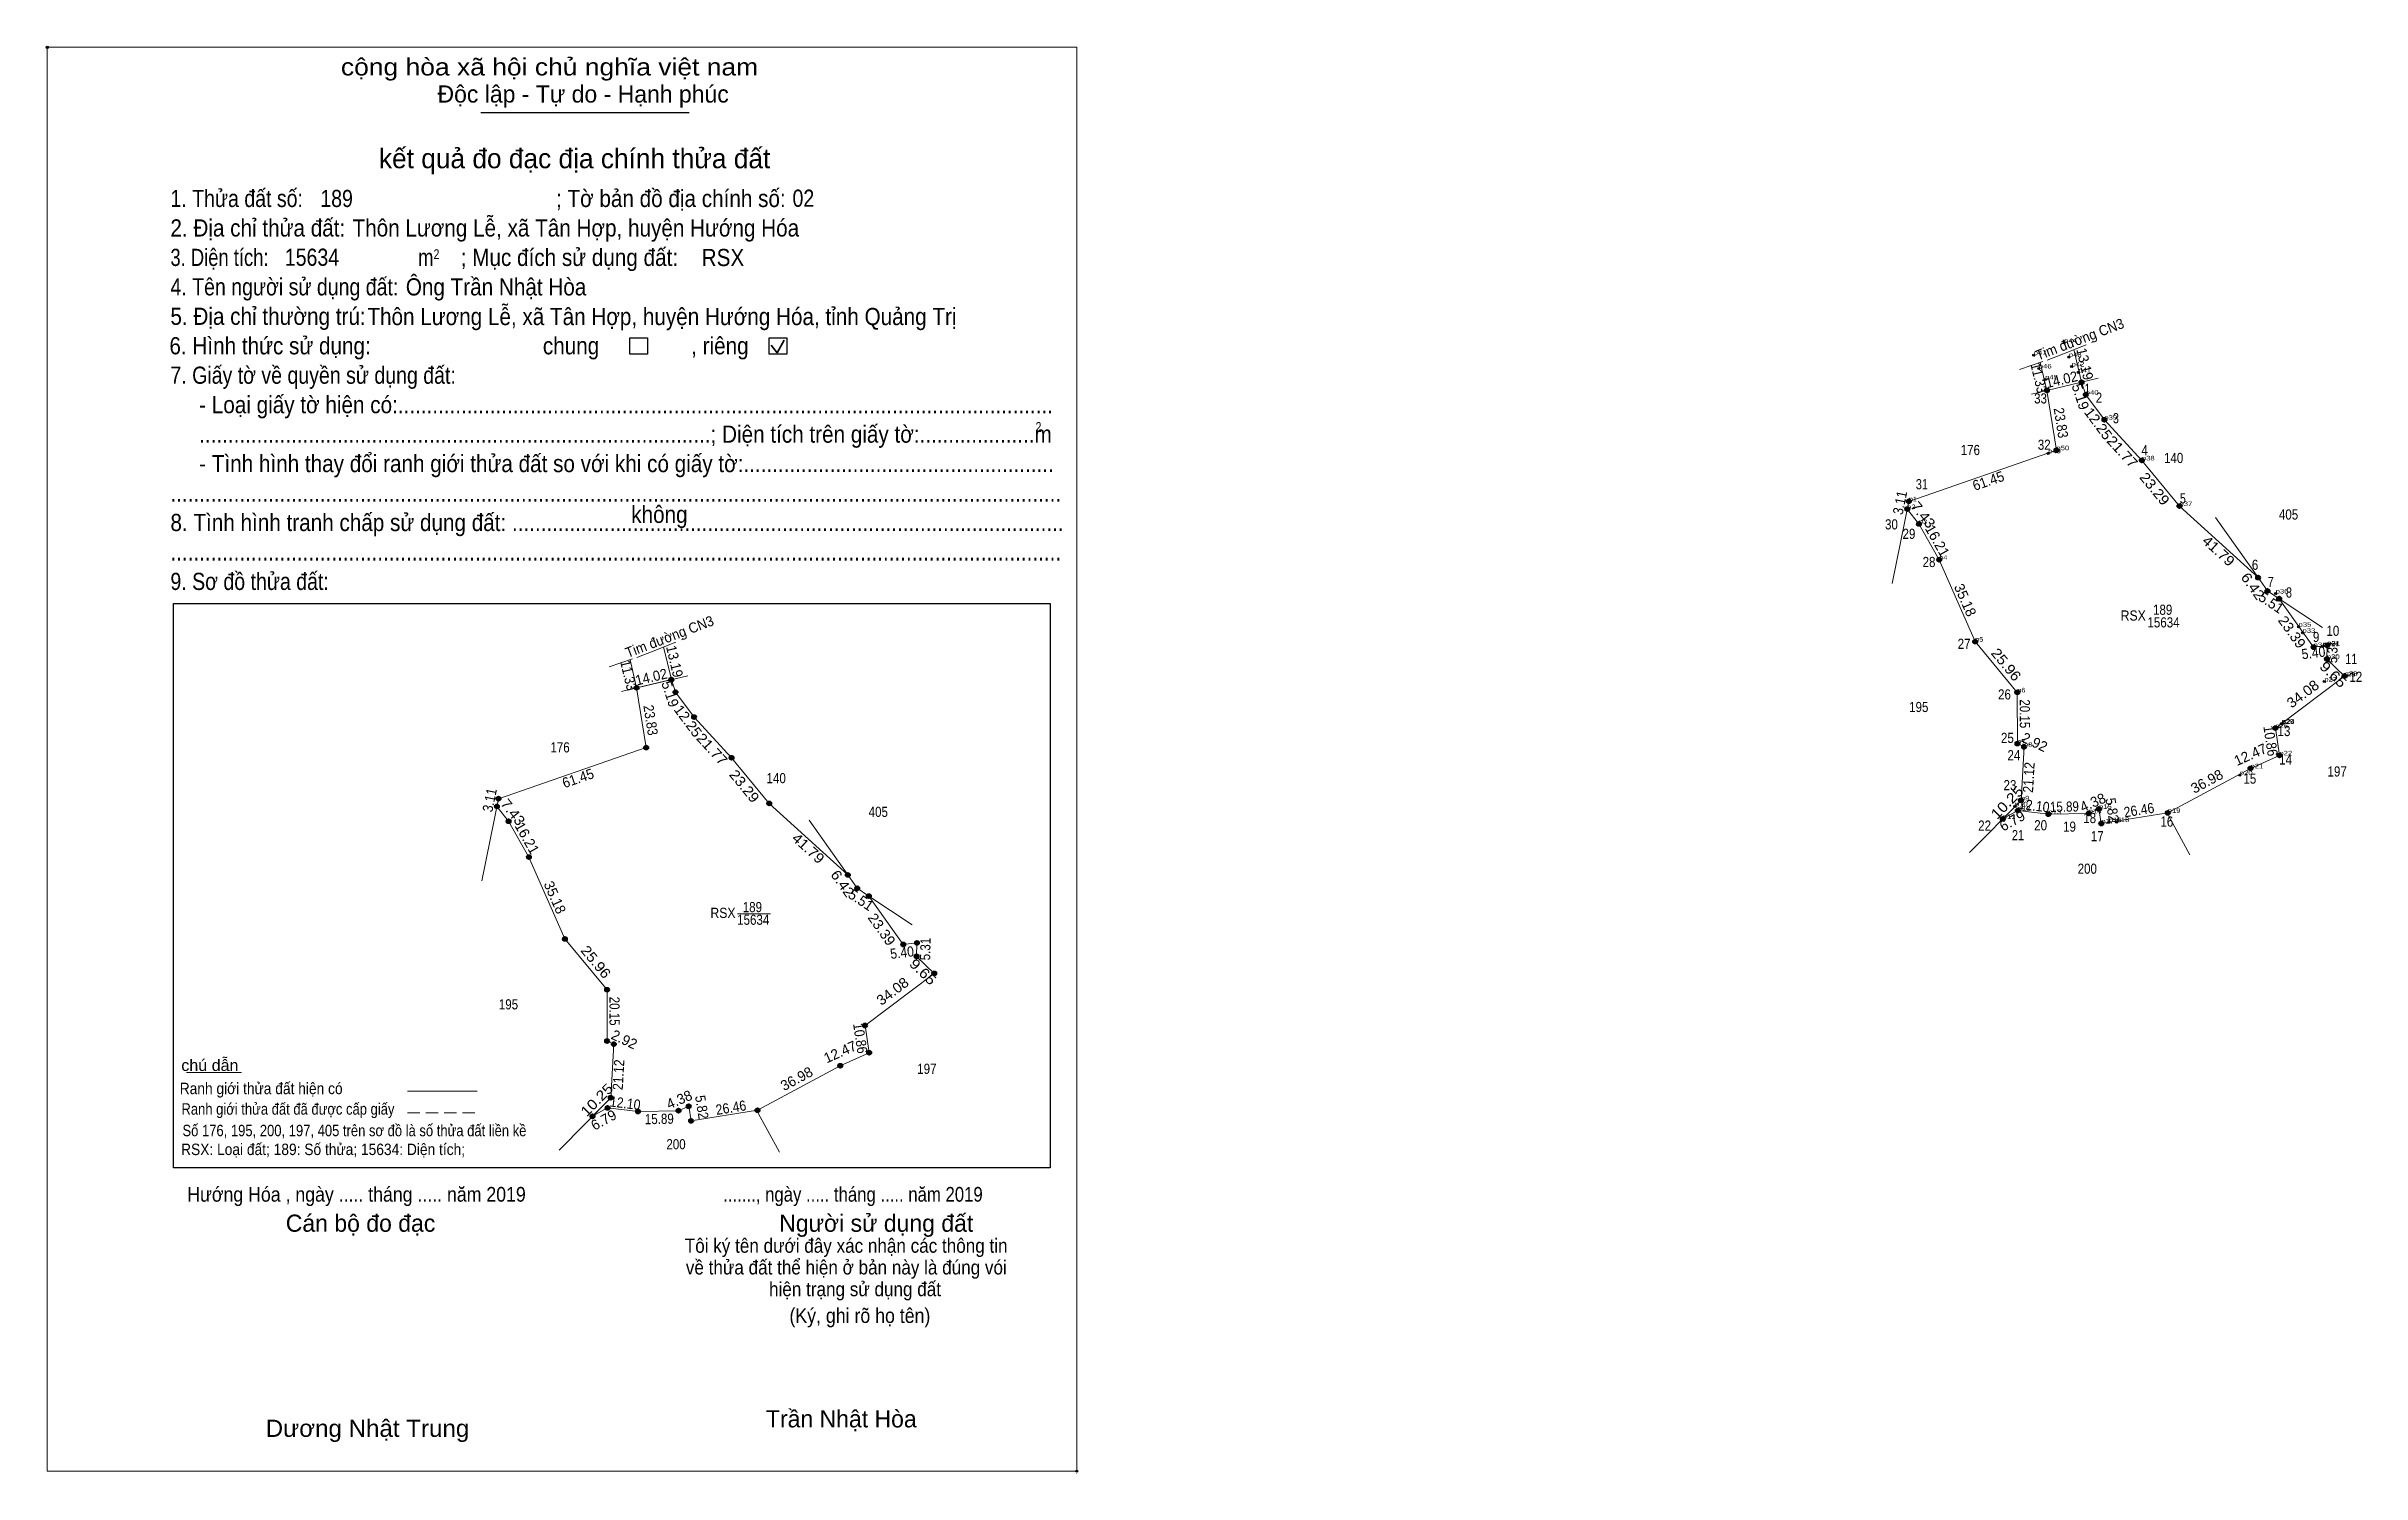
# Model space of a CAD drawing. Header units: metres. Extents: x 553346 to 554263, y 1840049 to 1841348.
# Drawn here: x 553346 to 554257, y 1840049 to 1840610 of the extents above; entities that cross this region are included whole.
import ezdxf
from ezdxf.enums import TextEntityAlignment as Align

# ---------------------------------------------------------------- set-up
doc = ezdxf.new("R2010")
doc.units = ezdxf.units.M
doc.header["$LTSCALE"] = 1.6
doc.header["$PDMODE"] = 32
doc.header["$PDSIZE"] = 0.8
doc.linetypes.add('LONG_DASHED', pattern=[7.5, 6, -1.5])
doc.linetypes.add('MEDIUM_DASHED', pattern=[4.5, 3, -1.5])
for name, color, linetype, lineweight in [('1', 7, 'Continuous', 13), ('17', 7, 'Continuous', 13), ('2', 7, 'Continuous', 25), ('6', 7, 'Continuous', 13), ('63', 7, 'Continuous', 40)]:
    doc.layers.add(name, color=color, linetype=linetype, lineweight=lineweight)
doc.layers.add('12', color=7, linetype='Continuous')
doc.layers.add('7', color=7, linetype='Continuous')

msp = doc.modelspace()

# ---------------------------------------------------------------- texts
at = {"layer": '1'}
for s, width, p in [('176', 0.85, (554103.085, 1840449.44)), ('140', 0.85, (554183.065, 1840446.31)), ('405', 0.85, (554228.275, 1840424.07)), ('RSX', 0.9, (554167.17, 1840384.31)), ('189', 0.85, (554178.75, 1840386.59)), ('15634', 0.85, (554179.09, 1840381.62)), ('195', 0.85, (554082.795, 1840348.33)), ('176', 0.85, (553548.255, 1840332.44)), ('140', 0.85, (553633.295, 1840320.33)), ('197', 0.85, (554247.4, 1840322.97)), ('405', 0.85, (553673.445, 1840307.07)), ('200', 0.85, (554149.095, 1840284.7)), ('RSX', 0.9, (553612.34, 1840267.31)), ('15634', 0.85, (553624.26, 1840264.62)), ('189', 0.85, (553623.92, 1840269.59)), ('195', 0.85, (553527.965, 1840231.33)), ('197', 0.85, (553692.57, 1840205.97)), ('200', 0.85, (553593.875, 1840176.29))]:
    msp.add_text(s, height=4, dxfattribs=dict(at, width=width)).set_placement(p, align=Align.CENTER)
at = {"layer": '12'}
for s, width, p in [('p47', 1.25, (554128.02, 1840488.77)), ('p44', 1.25, (554140, 1840493.58)), ('p43', 1.25, (554141.85, 1840488.02)), ('p46', 1.25, (554130.04, 1840483.51)), ('p45', 1.25, (554132.53, 1840479.21)), ('p42', 1.25, (554142.93, 1840484.28)), ('p41', 1.25, (554145.58, 1840481.98)), ('p40', 1.25, (554148.5, 1840473.17)), ('p39', 1.25, (554155.82, 1840463.35)), ('p49', 1.25, (554133.69, 1840450.12)), ('p50', 1.25, (554136.95, 1840451.34)), ('p38', 1.25, (554170.57, 1840447.34)), ('p1', 1.2, (554078.88, 1840431.24)), ('p2', 1.2, (554078.26, 1840428.19)), ('p3', 1.2, (554082.86, 1840422.36)), ('p37', 1.25, (554185.38, 1840429.37)), ('p4', 1.2, (554090.84, 1840408.25)), ('p36', 1.25, (554223.2, 1840394.95)), ('p35', 1.25, (554232.22, 1840381.87)), ('p33', 1.25, (554233.76, 1840379.49)), ('p5', 1.2, (554105, 1840376.05)), ('p34', 1.25, (554238.13, 1840373.87)), ('p32', 1.25, (554241.69, 1840374.25)), ('p30', 1.25, (554243.37, 1840369.2)), ('p31', 1.25, (554243.49, 1840374.51)), ('p27', 1.25, (554242.35, 1840360.31)), ('p29', 1.25, (554249.61, 1840362.2)), ('p28', 1.25, (554250.32, 1840362.51)), ('p6', 1.2, (554121.57, 1840356.06)), ('p26', 1.25, (554223.09, 1840342.01)), ('p25', 1.25, (554225.45, 1840343.69)), ('p23', 1.25, (554225.56, 1840343.82)), ('p24', 1.25, (554225.68, 1840343.6)), ('p7', 1.2, (554121.59, 1840335.91)), ('p8', 1.2, (554124.23, 1840334.66)), ('p22', 1.25, (554224.7, 1840331.27)), ('p20', 1.25, (554209.09, 1840323.52)), ('p21', 1.25, (554213.32, 1840326.17)), ('p9', 1.2, (554123.03, 1840313.57)), ('p11', 1.25, (554115.84, 1840306.27)), ('p10', 1.25, (554120.64, 1840311.23)), ('p12', 1.25, (554121.77, 1840309.58)), ('p13', 1.25, (554133.79, 1840308.16)), ('p14', 1.25, (554149.68, 1840308.48)), ('p15', 1.25, (554153.7, 1840310.22)), ('p17', 1.25, (554154.62, 1840304.47)), ('p16', 1.25, (554157.62, 1840305.01)), ('p18', 1.25, (554160.64, 1840305.05)), ('p19', 1.25, (554180.75, 1840308.66))]:
    msp.add_text(s, height=1.8, dxfattribs=dict(at, width=width)).set_placement(p)
at = {"layer": '2'}
for s, height, width, p in [('cộng hòa xã hội chủ nghĩa việt nam', 6.761, 1.15, (553462.04, 1840598.8)), ('1. Thửa đất số:', 6.761, 0.85, (553394.97, 1840547.04)), ('189', 6.76, 0.85, (553453.94, 1840547.04)), ('; Tờ bản đồ địa chính số:', 6.761, 0.9, (553546.65, 1840547.04)), ('02', 6.76, 0.85, (553639.71, 1840547.13)), ('2. Địa chỉ thửa đất:', 6.761, 0.9, (553394.97, 1840535.44)), ('Thôn Lương Lễ, xã Tân Hợp, huyện Hướng Hóa', 6.76, 0.9, (553466.62, 1840535.44)), ('3. Diện tích:', 6.761, 0.8, (553394.97, 1840523.85)), ('15634', 6.76, 0.85, (553439.97, 1840523.91)), ('m', 6.761, 0.8, (553492.42, 1840523.85)), ('2', 3.863, 0.8, (553498.5, 1840526.56)), ('; Mục đích sử dụng đất:', 6.761, 0.9, (553509.18, 1840523.85)), ('RSX', 6.76, 0.9, (553603.98, 1840523.8)), ('4. Tên người sử dụng đất:', 6.761, 0.85, (553394.97, 1840512.27)), ('Ông Trần Nhật Hòa', 6.76, 0.9, (553487.58, 1840512.25)), ('5. Địa chỉ thường trú:', 6.761, 0.9, (553394.97, 1840500.68)), ('Thôn Lương Lễ, xã Tân Hợp, huyện Hướng Hóa, tỉnh Quảng Trị', 6.76, 0.9, (553472.46, 1840500.58)), ('6. Hình thức sử dụng:', 6.761, 0.9, (553394.58, 1840489.08)), ('chung                , riêng', 6.761, 0.9, (553541.49, 1840489.08)), ('7. Giấy tờ về quyền sử dụng đất:', 6.761, 0.85, (553394.97, 1840477.5)), ('     - Loại giấy tờ hiện có:..................................................................................................................', 6.761, 0.9, (553394.97, 1840465.9)), ('     .........................................................................................; Diện tích trên giấy tờ:....................m', 6.761, 0.9, (553394.97, 1840454.31)), ('2', 3.863, 0.8, (553735.34, 1840458.57)), ('     - Tình hình thay đổi ranh giới thửa đất so với khi có giấy tờ:......................................................', 6.761, 0.9, (553394.97, 1840442.73)), ('8. Tình hình tranh chấp sử dụng đất: ................................................................................................', 6.761, 0.9, (553394.97, 1840419.54)), ('...........................................................................................................................................................', 6.761, 0.9, (553394.97, 1840431.14)), ('không', 6.761, 0.9, (553576.26, 1840422.74)), ('...........................................................................................................................................................', 6.761, 0.9, (553394.97, 1840407.96)), ('9. Sơ đồ thửa đất:', 6.761, 0.85, (553394.97, 1840396.36)), ('Hướng Hóa , ngày ..... tháng ..... năm 2019', 5.79, 0.9, (553401.58, 1840155.68)), ('......., ngày ..... tháng ..... năm 2019', 5.79, 0.85, (553612.47, 1840155.68)), ('(Ký, ghi rõ họ tên)', 5.795, 0.9, (553638.51, 1840107.96)), ('Dương Nhật Trung', 6.76, 1.05, (553432.44, 1840063.14))]:
    msp.add_text(s, height=height, dxfattribs=dict(at, width=width)).set_placement(p)
for s, height, p in [('Độc lập - Tự do - Hạnh phúc', 6.761, (553500.04, 1840588.14)), ('Cán bộ đo đạc', 6.761, (553440.36, 1840143.84)), ('Người sử dụng đất', 6.761, (553634.49, 1840143.84)), ('Trần Nhật Hòa ', 6.76, (553629.27, 1840066.87))]:
    msp.add_text(s, height=height, dxfattribs=at).set_placement(p)
for s, height, p in [('kết quả đo đạc địa chính thửa đất', 7.727, (553553.98, 1840562.3)), ('.', 1.932, (553751.536, 1840048.65))]:
    msp.add_text(s, height=height, dxfattribs=at).set_placement(p, align=Align.CENTER)
at = {"layer": '2', "width": 0.9}
for s, p in [('Tôi ký tên dưới đây xác nhận các thông tin', (553660.815, 1840135.58)), ('về thửa đất thể hiện ở bản này là đúng vói', (553660.875, 1840127.04)), ('hiện trạng sử dụng đất', (553664.3, 1840118.49))]:
    msp.add_text(s, height=5.585, dxfattribs=at).set_placement(p, align=Align.CENTER)
at = {"layer": '6'}
for s, width, p in [('chú dẫn', 1.05, (553399.25, 1840207.12)), ('Ranh giới thửa đất hiện có ', 0.9, (553398.63, 1840197.98)), ('Ranh giới thửa đất đã được cấp giấy', 0.85, (553399.31, 1840189.91)), ('RSX: Loại đất; 189: Số thửa; 15634: Diện tích;', 0.9, (553399.17, 1840174.02)), ('Số 176, 195, 200, 197, 405 trên sơ đồ là số thửa đất liền kề', 0.85, (553399.71, 1840181.43))]:
    msp.add_text(s, height=4.5, dxfattribs=dict(at, width=width)).set_placement(p)
at = {"layer": '63'}
for s, rotation, width, p in [('Tim đường CN3', 20.911, 0.95, (554146.866, 1840493.132)), ('13.19', 283.278, 0.95, (554146.216, 1840484.834)), ('11.33', 283.313, 0.9, (554128.083, 1840479.336)), ('14.02', 13.273, 0.95, (554139.456, 1840477.21)), ('23.83', 279.004, 0.9, (554136.782, 1840461.833)), ('12.25', 306.701, 1.05, (554151.819, 1840460.625)), ('21.77', 312.654, 1.1, (554161.386, 1840449.375)), ('61.45', 19.092, 0.95, (554110.826, 1840437.413)), ('23.29', 309.494, 1.1, (554174.055, 1840434.907)), ('3.11', 78.51, 0.9, (554077.354, 1840430.307)), ('7.43', 308.274, 1.1, (554082.971, 1840424.689)), ('41.79', 317.696, 1.1, (554199.389, 1840410.256)), ('6.42', 305.299, 1.1, (554212.609, 1840396.691)), ('Tim đường CN3', 20.911, 0.95, (553592.036, 1840376.132)), ('23.39', 305.395, 1.05, (554228.002, 1840378.668)), ('13.19', 283.278, 0.95, (553591.386, 1840367.834)), ('25.96', 309.656, 1.1, (554115.641, 1840365.736)), ('5.40', 6.809, 0.9, (554238.308, 1840369.643)), ('5.31', 88.705, 0.85, (554247.518, 1840371.945)), ('11.33', 283.313, 0.9, (553573.253, 1840362.336)), ('14.02', 13.273, 0.95, (553584.626, 1840360.21)), ('34.08', 36.974, 1.05, (554235.097, 1840353.877)), ('9.65', 316.092, 1.15, (554244.468, 1840361.693)), ('23.83', 279.004, 0.9, (553581.952, 1840344.833)), ('12.25', 306.701, 1.05, (553596.989, 1840343.625)), ('20.15', 270.057, 0.85, (554122.536, 1840347.642)), ('10.86', 278.526, 0.9, (554219.244, 1840336.697)), ('21.77', 312.654, 1.1, (553606.556, 1840332.375)), ('61.45', 19.092, 0.95, (553555.996, 1840320.413)), ('23.29', 309.494, 1.1, (553619.225, 1840317.907)), ('21.12', 86.743, 0.9, (554128.076, 1840322.501)), ('3.11', 78.51, 0.9, (553522.524, 1840313.307)), ('7.43', 308.274, 1.1, (553528.141, 1840307.689)), ('10.25', 45.435, 1.15, (554118.989, 1840311.322)), ('5.82', 279.09, 0.9, (554156.911, 1840309.551)), ('12.10', 353.263, 0.9, (554128.01, 1840309.54)), ('15.89', 1.154, 0.85, (554140.13, 1840309.097)), ('26.46', 9.11, 0.9, (554169.748, 1840307.83)), ('41.79', 317.696, 1.1, (553644.559, 1840293.256)), ('6.42', 305.299, 1.1, (553657.779, 1840279.691)), ('23.39', 305.395, 1.05, (553673.172, 1840261.668)), ('25.96', 309.656, 1.1, (553560.811, 1840248.736)), ('5.40', 6.809, 0.9, (553683.038, 1840251.723)), ('9.65', 316.092, 1.15, (553689.638, 1840244.693)), ('5.31', 88.705, 0.85, (553693.948, 1840255.045)), ('34.08', 36.974, 1.05, (553680.267, 1840236.877)), ('20.15', 270.057, 0.85, (553567.706, 1840230.642)), ('10.86', 278.526, 0.9, (553664.414, 1840219.697)), ('21.12', 86.743, 0.9, (553573.246, 1840205.501)), ('10.25', 45.435, 1.15, (553564.159, 1840194.322)), ('12.10', 353.263, 0.9, (553573.67, 1840192.45)), ('5.82', 279.09, 0.9, (553602.081, 1840192.551)), ('15.89', 1.154, 0.85, (553587.34, 1840186.247)), ('26.46', 9.11, 0.9, (553615.798, 1840190.73))]:
    msp.add_text(s, height=4, rotation=rotation, dxfattribs=dict(at, width=width)).set_placement(p, align=Align.CENTER)
for s, width, p in [(' 33', 0.85, (554133.23, 1840469.74)), (' 1', 0.75, (554150.26, 1840473.56)), (' 2', 0.85, (554154.94, 1840470.03)), (' 3', 0.8, (554161.56, 1840461.95)), (' 32', 0.85, (554134.68, 1840451.52)), (' 4', 0.85, (554172.92, 1840449.35)), (' 31', 0.8, (554086.4, 1840435.98)), (' 5', 0.8, (554187.9, 1840430.41)), (' 30', 0.85, (554074.58, 1840420.18)), (' 29', 0.85, (554081.47, 1840416.46)), (' 28', 0.85, (554089.36, 1840405.38)), (' 6', 0.85, (554216.37, 1840404.29)), (' 7', 0.8, (554222.44, 1840397.49)), (' 8', 0.8, (554229.63, 1840393.38)), (' 9', 0.85, (554240.39, 1840375.87)), (' 10', 0.85, (554248.24, 1840378.3)), (' 27', 0.85, (554103.17, 1840373.18)), (' 11', 0.8, (554255.34, 1840367.24)), (' 12', 0.85, (554257.28, 1840360.2)), (' 26', 0.85, (554119.05, 1840353.27)), (' 13', 0.85, (554229.01, 1840338.87)), (' 25', 0.85, (554120.19, 1840336.16)), (' 24', 0.85, (554122.75, 1840329.34)), (' 15', 0.85, (554215.57, 1840320.15)), (' 14', 0.85, (554229.66, 1840327.69)), (' 23', 0.85, (554121.2, 1840317.57)), (' 22', 0.85, (554111.23, 1840301.65)), (' 20', 0.85, (554133.27, 1840301.8)), (' 19', 0.85, (554144.63, 1840301.25)), (' 18', 0.85, (554152.57, 1840304.64)), (' 16', 0.85, (554182.92, 1840303.25)), (' 21', 0.8, (554124.21, 1840297.9)), (' 17', 0.85, (554155.57, 1840297.5))]:
    msp.add_text(s, height=4, dxfattribs=dict(at, width=width)).set_placement(p, align=Align.RIGHT)
for s, rotation, p in [('5.19', 288.295, (554144.513, 1840471.803)), ('16.21', 299.491, (554088.369, 1840414.76)), ('35.18', 293.738, (554099.235, 1840391.6)), ('5.51', 326.252, (554220.354, 1840389.717)), ('5.19', 288.295, (553589.683, 1840354.803)), ('2.92', 334.663, (554127.514, 1840334.699)), ('12.47', 24.14, (554214.087, 1840329.785)), ('36.98', 28.263, (554197.113, 1840319.317)), ('4.38', 23.405, (554152.046, 1840310.916)), ('6.79', 29.169, (554120.55, 1840303.764)), ('16.21', 299.491, (553533.539, 1840297.76)), ('35.18', 293.738, (553544.405, 1840274.6)), ('5.51', 326.252, (553665.524, 1840272.717)), ('2.92', 334.663, (553572.684, 1840217.699)), ('12.47', 24.14, (553659.257, 1840212.785)), ('36.98', 28.263, (553642.283, 1840202.317)), ('4.38', 23.405, (553595.946, 1840194.016)), ('6.79', 29.169, (553566.4, 1840186.084))]:
    msp.add_text(s, height=4, rotation=rotation, dxfattribs=at).set_placement(p, align=Align.CENTER)

# ---------------------------------------------------------------- hatches: boundary and pattern name
at = {"layer": '63'}
for points in [[(554147.67, 1840478.1, 1), (554146.07, 1840478.1, 1)], [(554134.02, 1840474.88, 1), (554132.42, 1840474.88, 1)], [(554149.3, 1840473.17, 1), (554147.7, 1840473.17, 1)], [(554156.62, 1840463.35, 1), (554155.02, 1840463.35, 1)], [(554137.75, 1840451.34, 1), (554136.15, 1840451.34, 1)], [(554171.37, 1840447.34, 1), (554169.77, 1840447.34, 1)], [(554079.06, 1840428.19, 1), (554077.46, 1840428.19, 1)], [(554079.68, 1840431.24, 1), (554078.08, 1840431.24, 1)], [(554186.18, 1840429.37, 1), (554184.58, 1840429.37, 1)], [(554083.66, 1840422.36, 1), (554082.06, 1840422.36, 1)], [(554091.64, 1840408.25, 1), (554090.04, 1840408.25, 1)], [(554217.09, 1840401.24, 1), (554215.49, 1840401.24, 1)], [(554220.8, 1840396, 1), (554219.2, 1840396, 1)], [(554225.38, 1840392.94, 1), (554223.78, 1840392.94, 1)], [(554105.8, 1840376.05, 1), (554104.2, 1840376.05, 1)], [(554238.93, 1840373.87, 1), (554237.33, 1840373.87, 1)], [(554244.17, 1840369.2, 1), (554242.57, 1840369.2, 1)], [(554244.29, 1840374.51, 1), (554242.69, 1840374.51, 1)], [(553592.84, 1840361.1, 1), (553591.24, 1840361.1, 1)], [(554251.12, 1840362.51, 1), (554249.52, 1840362.51, 1)], [(553579.19, 1840357.88, 1), (553577.59, 1840357.88, 1)], [(553594.47, 1840356.17, 1), (553592.87, 1840356.17, 1)], [(554122.37, 1840356.06, 1), (554120.77, 1840356.06, 1)], [(553601.79, 1840346.35, 1), (553600.19, 1840346.35, 1)], [(554223.89, 1840342.01, 1), (554222.29, 1840342.01, 1)], [(553582.92, 1840334.34, 1), (553581.32, 1840334.34, 1)], [(554122.39, 1840335.91, 1), (554120.79, 1840335.91, 1)], [(554125.03, 1840334.66, 1), (554123.43, 1840334.66, 1)], [(553616.54, 1840330.34, 1), (553614.94, 1840330.34, 1)], [(554214.12, 1840326.17, 1), (554212.52, 1840326.17, 1)], [(554225.5, 1840331.27, 1), (554223.9, 1840331.27, 1)], [(553524.85, 1840314.24, 1), (553523.25, 1840314.24, 1)], [(554123.83, 1840313.57, 1), (554122.23, 1840313.57, 1)], [(553524.23, 1840311.19, 1), (553522.63, 1840311.19, 1)], [(553528.83, 1840305.36, 1), (553527.23, 1840305.36, 1)], [(553631.35, 1840312.37, 1), (553629.75, 1840312.37, 1)], [(554116.64, 1840306.27, 1), (554115.04, 1840306.27, 1)], [(554122.57, 1840309.58, 1), (554120.97, 1840309.58, 1)], [(554134.59, 1840308.16, 1), (554132.99, 1840308.16, 1)], [(554150.48, 1840308.48, 1), (554148.88, 1840308.48, 1)], [(554154.5, 1840310.22, 1), (554152.9, 1840310.22, 1)], [(554155.42, 1840304.47, 1), (554153.82, 1840304.47, 1)], [(554181.55, 1840308.66, 1), (554179.95, 1840308.66, 1)], [(553536.81, 1840291.25, 1), (553535.21, 1840291.25, 1)], [(553662.26, 1840284.24, 1), (553660.66, 1840284.24, 1)], [(553665.97, 1840279, 1), (553664.37, 1840279, 1)], [(553670.55, 1840275.94, 1), (553668.95, 1840275.94, 1)], [(553550.97, 1840259.05, 1), (553549.37, 1840259.05, 1)], [(553684.1, 1840256.87, 1), (553682.5, 1840256.87, 1)], [(553689.34, 1840252.2, 1), (553687.74, 1840252.2, 1)], [(553689.46, 1840257.51, 1), (553687.86, 1840257.51, 1)], [(553696.29, 1840245.51, 1), (553694.69, 1840245.51, 1)], [(553567.54, 1840239.06, 1), (553565.94, 1840239.06, 1)], [(553669.06, 1840225.01, 1), (553667.46, 1840225.01, 1)], [(553567.56, 1840218.91, 1), (553565.96, 1840218.91, 1)], [(553570.2, 1840217.66, 1), (553568.6, 1840217.66, 1)], [(553670.67, 1840214.27, 1), (553669.07, 1840214.27, 1)], [(553659.29, 1840209.17, 1), (553657.69, 1840209.17, 1)], [(553569, 1840196.57, 1), (553567.4, 1840196.57, 1)], [(553561.81, 1840189.27, 1), (553560.21, 1840189.27, 1)], [(553567.74, 1840192.58, 1), (553566.14, 1840192.58, 1)], [(553579.76, 1840191.16, 1), (553578.16, 1840191.16, 1)], [(553595.65, 1840191.48, 1), (553594.05, 1840191.48, 1)], [(553599.67, 1840193.22, 1), (553598.07, 1840193.22, 1)], [(553600.59, 1840187.47, 1), (553598.99, 1840187.47, 1)], [(553626.72, 1840191.66, 1), (553625.12, 1840191.66, 1)]]:
    msp.add_hatch(color=256, dxfattribs=at).paths.add_polyline_path(points)

# ---------------------------------------------------------------- linework, layer by layer
at = {"layer": '1'}
for points in [[(554146.87, 1840478.1), (554148.5, 1840473.17), (554155.82, 1840463.35), (554170.57, 1840447.34), (554185.38, 1840429.37), (554216.29, 1840401.24), (554220, 1840396), (554224.58, 1840392.94), (554238.13, 1840373.87), (554243.49, 1840374.51), (554243.37, 1840369.2), (554250.32, 1840362.51), (554223.09, 1840342.01), (554224.7, 1840331.27), (554213.32, 1840326.17), (554180.75, 1840308.66), (554154.62, 1840304.47), (554153.7, 1840310.22), (554149.68, 1840308.48), (554133.79, 1840308.16), (554121.77, 1840309.58), (554115.84, 1840306.27), (554123.03, 1840313.57), (554124.23, 1840334.66), (554121.59, 1840335.91), (554121.57, 1840356.06), (554105, 1840376.05), (554090.84, 1840408.25), (554082.86, 1840422.36), (554078.26, 1840428.19), (554078.88, 1840431.24), (554136.95, 1840451.34), (554133.22, 1840474.88)], [(553592.04, 1840361.1), (553593.67, 1840356.17), (553600.99, 1840346.35), (553615.74, 1840330.34), (553630.55, 1840312.37), (553661.46, 1840284.24), (553665.17, 1840279), (553669.75, 1840275.94), (553683.3, 1840256.87), (553688.66, 1840257.51), (553688.54, 1840252.2), (553695.49, 1840245.51), (553668.26, 1840225.01), (553669.87, 1840214.27), (553658.49, 1840209.17), (553625.92, 1840191.66), (553599.79, 1840187.47), (553598.87, 1840193.22), (553594.85, 1840191.48), (553578.96, 1840191.16), (553566.94, 1840192.58), (553561.01, 1840189.27), (553568.2, 1840196.57), (553569.4, 1840217.66), (553566.76, 1840218.91), (553566.74, 1840239.06), (553550.17, 1840259.05), (553536.01, 1840291.25), (553528.03, 1840305.36), (553523.43, 1840311.19), (553524.05, 1840314.24), (553582.12, 1840334.34), (553578.39, 1840357.88)]]:
    msp.add_lwpolyline(points, close=True, dxfattribs=at)
at = {"layer": '17'}
msp.add_line((553401.23, 1840206.48), (553422.95, 1840206.48), dxfattribs=at)
at = {"layer": '2'}
for p, q in [((553517.13, 1840584.19), (553599.04, 1840584.19)), ((553396.21, 1840391.02), (553741.02, 1840391.02)), ((553741.02, 1840391.02), (553741.02, 1840169.06))]:
    msp.add_line(p, q, dxfattribs=at)
at = {"layer": '2', "lineweight": 35}
for p, q in [((553631.37, 1840492.63), (553633.67, 1840489.63)), ((553633.67, 1840489.63), (553636.48, 1840494.65))]:
    msp.add_line(p, q, dxfattribs=at)
at = {"layer": '2', "lineweight": 13}
msp.add_lwpolyline([(553346.54, 1840609.88), (553751.57, 1840609.88), (553751.57, 1840049.68), (553346.54, 1840049.68)], close=True, dxfattribs=at)
at = {"layer": '2'}
for points in [[(553575.74, 1840495.62), (553582.7, 1840495.62), (553582.7, 1840489.14), (553575.74, 1840489.14)], [(553630.47, 1840495.62), (553637.42, 1840495.62), (553637.42, 1840489.14), (553630.47, 1840489.14)]]:
    msp.add_lwpolyline(points, close=True, dxfattribs=at)
msp.add_lwpolyline([(553741.02, 1840169.06), (553396.21, 1840169.06), (553396.21, 1840391.02)], dxfattribs=at)
for p in [(553346.54, 1840609.88), (553751.56, 1840049.68)]:
    msp.add_point(p, dxfattribs=at)
at = {"layer": '6'}
msp.add_line((553488.29, 1840199.1), (553515.71, 1840199.1), dxfattribs=at)
at = {"layer": '6', "linetype": 'MEDIUM_DASHED'}
msp.add_line((553488.27, 1840190.66), (553515.87, 1840190.66), dxfattribs=at)
at = {"layer": '63', "lineweight": 13}
for p, q in [((554143.84, 1840490.94), (554146.87, 1840478.1)), ((554127.2, 1840473.46), (554153.38, 1840479.64)), ((554130.61, 1840485.91), (554133.22, 1840474.88)), ((554199.56, 1840424.86), (554216.29, 1840401.24)), ((554224.58, 1840392.94), (554241.62, 1840381.59)), ((553575.78, 1840368.91), (553578.39, 1840357.88)), ((553589.01, 1840373.94), (553592.04, 1840361.1)), ((553572.37, 1840356.46), (553598.55, 1840362.64)), ((553646.2, 1840305.78), (553661.46, 1840284.24)), ((554180.25, 1840309.01), (554189.47, 1840292.15)), ((553618.12, 1840268.97), (553631.08, 1840268.97)), ((553669.75, 1840275.94), (553686.79, 1840264.59)), ((553625.42, 1840192.01), (553634.64, 1840175.15))]:
    msp.add_line(p, q, dxfattribs=at)
at = {"layer": '63', "linetype": 'LONG_DASHED', "lineweight": 13}
for points in [[(554122.47, 1840483.15), (554133.33, 1840486.83), (554139.69, 1840489.26), (554151.59, 1840494.07)], [(553567.64, 1840366.15), (553578.5, 1840369.83), (553584.86, 1840372.26), (553596.76, 1840377.07)]]:
    msp.add_lwpolyline(points, dxfattribs=at)
at = {"layer": '63', "lineweight": 13}
for points in [[(554133.22, 1840474.88), (554136.95, 1840451.34), (554078.88, 1840431.24), (554072.3, 1840398.9)], [(554216.29, 1840401.24), (554185.38, 1840429.37), (554170.57, 1840447.34), (554155.82, 1840463.35), (554148.5, 1840473.17), (554146.87, 1840478.1)], [(554078.26, 1840428.19), (554082.86, 1840422.36), (554090.84, 1840408.25), (554105, 1840376.05), (554121.57, 1840356.06), (554121.59, 1840335.91), (554124.23, 1840334.66), (554123.03, 1840313.57), (554102.78, 1840293.01)], [(554216.29, 1840401.24), (554220, 1840396), (554224.58, 1840392.94)], [(554115.84, 1840306.27), (554121.77, 1840309.58), (554133.79, 1840308.16), (554149.68, 1840308.48), (554153.7, 1840310.22), (554154.62, 1840304.47), (554180.75, 1840308.66), (554213.32, 1840326.17), (554224.7, 1840331.27), (554223.09, 1840342.01), (554250.32, 1840362.51), (554243.37, 1840369.2), (554243.49, 1840374.51), (554238.13, 1840373.87), (554224.58, 1840392.94)], [(553661.46, 1840284.24), (553630.55, 1840312.37), (553615.74, 1840330.34), (553600.99, 1840346.35), (553593.67, 1840356.17), (553592.04, 1840361.1)], [(553578.39, 1840357.88), (553582.12, 1840334.34), (553524.05, 1840314.24), (553517.47, 1840281.9)], [(553523.43, 1840311.19), (553528.03, 1840305.36), (553536.01, 1840291.25), (553550.17, 1840259.05), (553566.74, 1840239.06), (553566.76, 1840218.91), (553569.4, 1840217.66), (553568.2, 1840196.57), (553547.95, 1840176.01)], [(553661.46, 1840284.24), (553665.17, 1840279), (553669.75, 1840275.94)], [(553561.01, 1840189.27), (553566.94, 1840192.58), (553578.96, 1840191.16), (553594.85, 1840191.48), (553598.87, 1840193.22), (553599.79, 1840187.47), (553625.92, 1840191.66), (553658.49, 1840209.17), (553669.87, 1840214.27), (553668.26, 1840225.01), (553695.49, 1840245.51), (553688.54, 1840252.2), (553688.66, 1840257.51), (553683.3, 1840256.87), (553669.75, 1840275.94)]]:
    msp.add_lwpolyline(points, dxfattribs=at)
at = {"layer": '63'}
for centre in [(554146.87, 1840478.1), (554133.22, 1840474.88), (554148.5, 1840473.17), (554155.82, 1840463.35), (554136.95, 1840451.34), (554170.57, 1840447.34), (554078.26, 1840428.19), (554078.88, 1840431.24), (554185.38, 1840429.37), (554082.86, 1840422.36), (554090.84, 1840408.25), (554216.29, 1840401.24), (554220, 1840396), (554224.58, 1840392.94), (554105, 1840376.05), (554238.13, 1840373.87), (554243.37, 1840369.2), (554243.49, 1840374.51), (553592.04, 1840361.1), (554250.32, 1840362.51), (553578.39, 1840357.88), (553593.67, 1840356.17), (554121.57, 1840356.06), (553600.99, 1840346.35), (554223.09, 1840342.01), (553582.12, 1840334.34), (554121.59, 1840335.91), (554124.23, 1840334.66), (553615.74, 1840330.34), (554213.32, 1840326.17), (554224.7, 1840331.27), (553524.05, 1840314.24), (554123.03, 1840313.57), (553523.43, 1840311.19), (553528.03, 1840305.36), (553630.55, 1840312.37), (554115.84, 1840306.27), (554121.77, 1840309.58), (554133.79, 1840308.16), (554149.68, 1840308.48), (554153.7, 1840310.22), (554154.62, 1840304.47), (554180.75, 1840308.66), (553536.01, 1840291.25), (553661.46, 1840284.24), (553665.17, 1840279), (553669.75, 1840275.94), (553550.17, 1840259.05), (553683.3, 1840256.87), (553688.54, 1840252.2), (553688.66, 1840257.51), (553695.49, 1840245.51), (553566.74, 1840239.06), (553668.26, 1840225.01), (553566.76, 1840218.91), (553569.4, 1840217.66), (553669.87, 1840214.27), (553658.49, 1840209.17), (553568.2, 1840196.57), (553561.01, 1840189.27), (553566.94, 1840192.58), (553578.96, 1840191.16), (553594.85, 1840191.48), (553598.87, 1840193.22), (553599.79, 1840187.47), (553625.92, 1840191.66)]:
    msp.add_circle(centre, 0.8, dxfattribs=at)
at = {"layer": '7'}
for p in [(554128.02, 1840488.77), (554140, 1840493.58), (554141.85, 1840488.02), (554130.04, 1840483.51), (554132.53, 1840479.21), (554142.93, 1840484.28), (554145.58, 1840481.98), (554148.5, 1840473.17), (554155.82, 1840463.35), (554136.95, 1840451.34), (554133.69, 1840450.12), (554170.57, 1840447.34), (554078.26, 1840428.19), (554078.88, 1840431.24), (554185.38, 1840429.37), (554082.86, 1840422.36), (554090.84, 1840408.25), (554223.2, 1840394.95), (554232.22, 1840381.87), (554233.76, 1840379.49), (554105, 1840376.05), (554238.13, 1840373.87), (554241.69, 1840374.25), (554243.37, 1840369.2), (554243.49, 1840374.51), (554242.35, 1840360.31), (554249.61, 1840362.2), (554250.32, 1840362.51), (554121.57, 1840356.06), (554223.09, 1840342.01), (554225.45, 1840343.69), (554225.56, 1840343.82), (554225.68, 1840343.6), (554121.59, 1840335.91), (554124.23, 1840334.66), (554209.09, 1840323.52), (554213.32, 1840326.17), (554224.7, 1840331.27), (554115.84, 1840306.27), (554120.64, 1840311.23), (554121.77, 1840309.58), (554123.03, 1840313.57), (554133.79, 1840308.16), (554149.68, 1840308.48), (554153.7, 1840310.22), (554157.62, 1840305.01), (554160.64, 1840305.05), (554180.75, 1840308.66), (554154.62, 1840304.47)]:
    msp.add_point(p, dxfattribs=at)

msp.set_redraw_order([(e.dxf.handle, doc.entitydb.next_handle()) for e in msp.query("TEXT MTEXT ATTDEF DIMENSION ARC_DIMENSION")])  # texts and dimensions are drawn at this point

doc.saveas('drawing.dxf')
